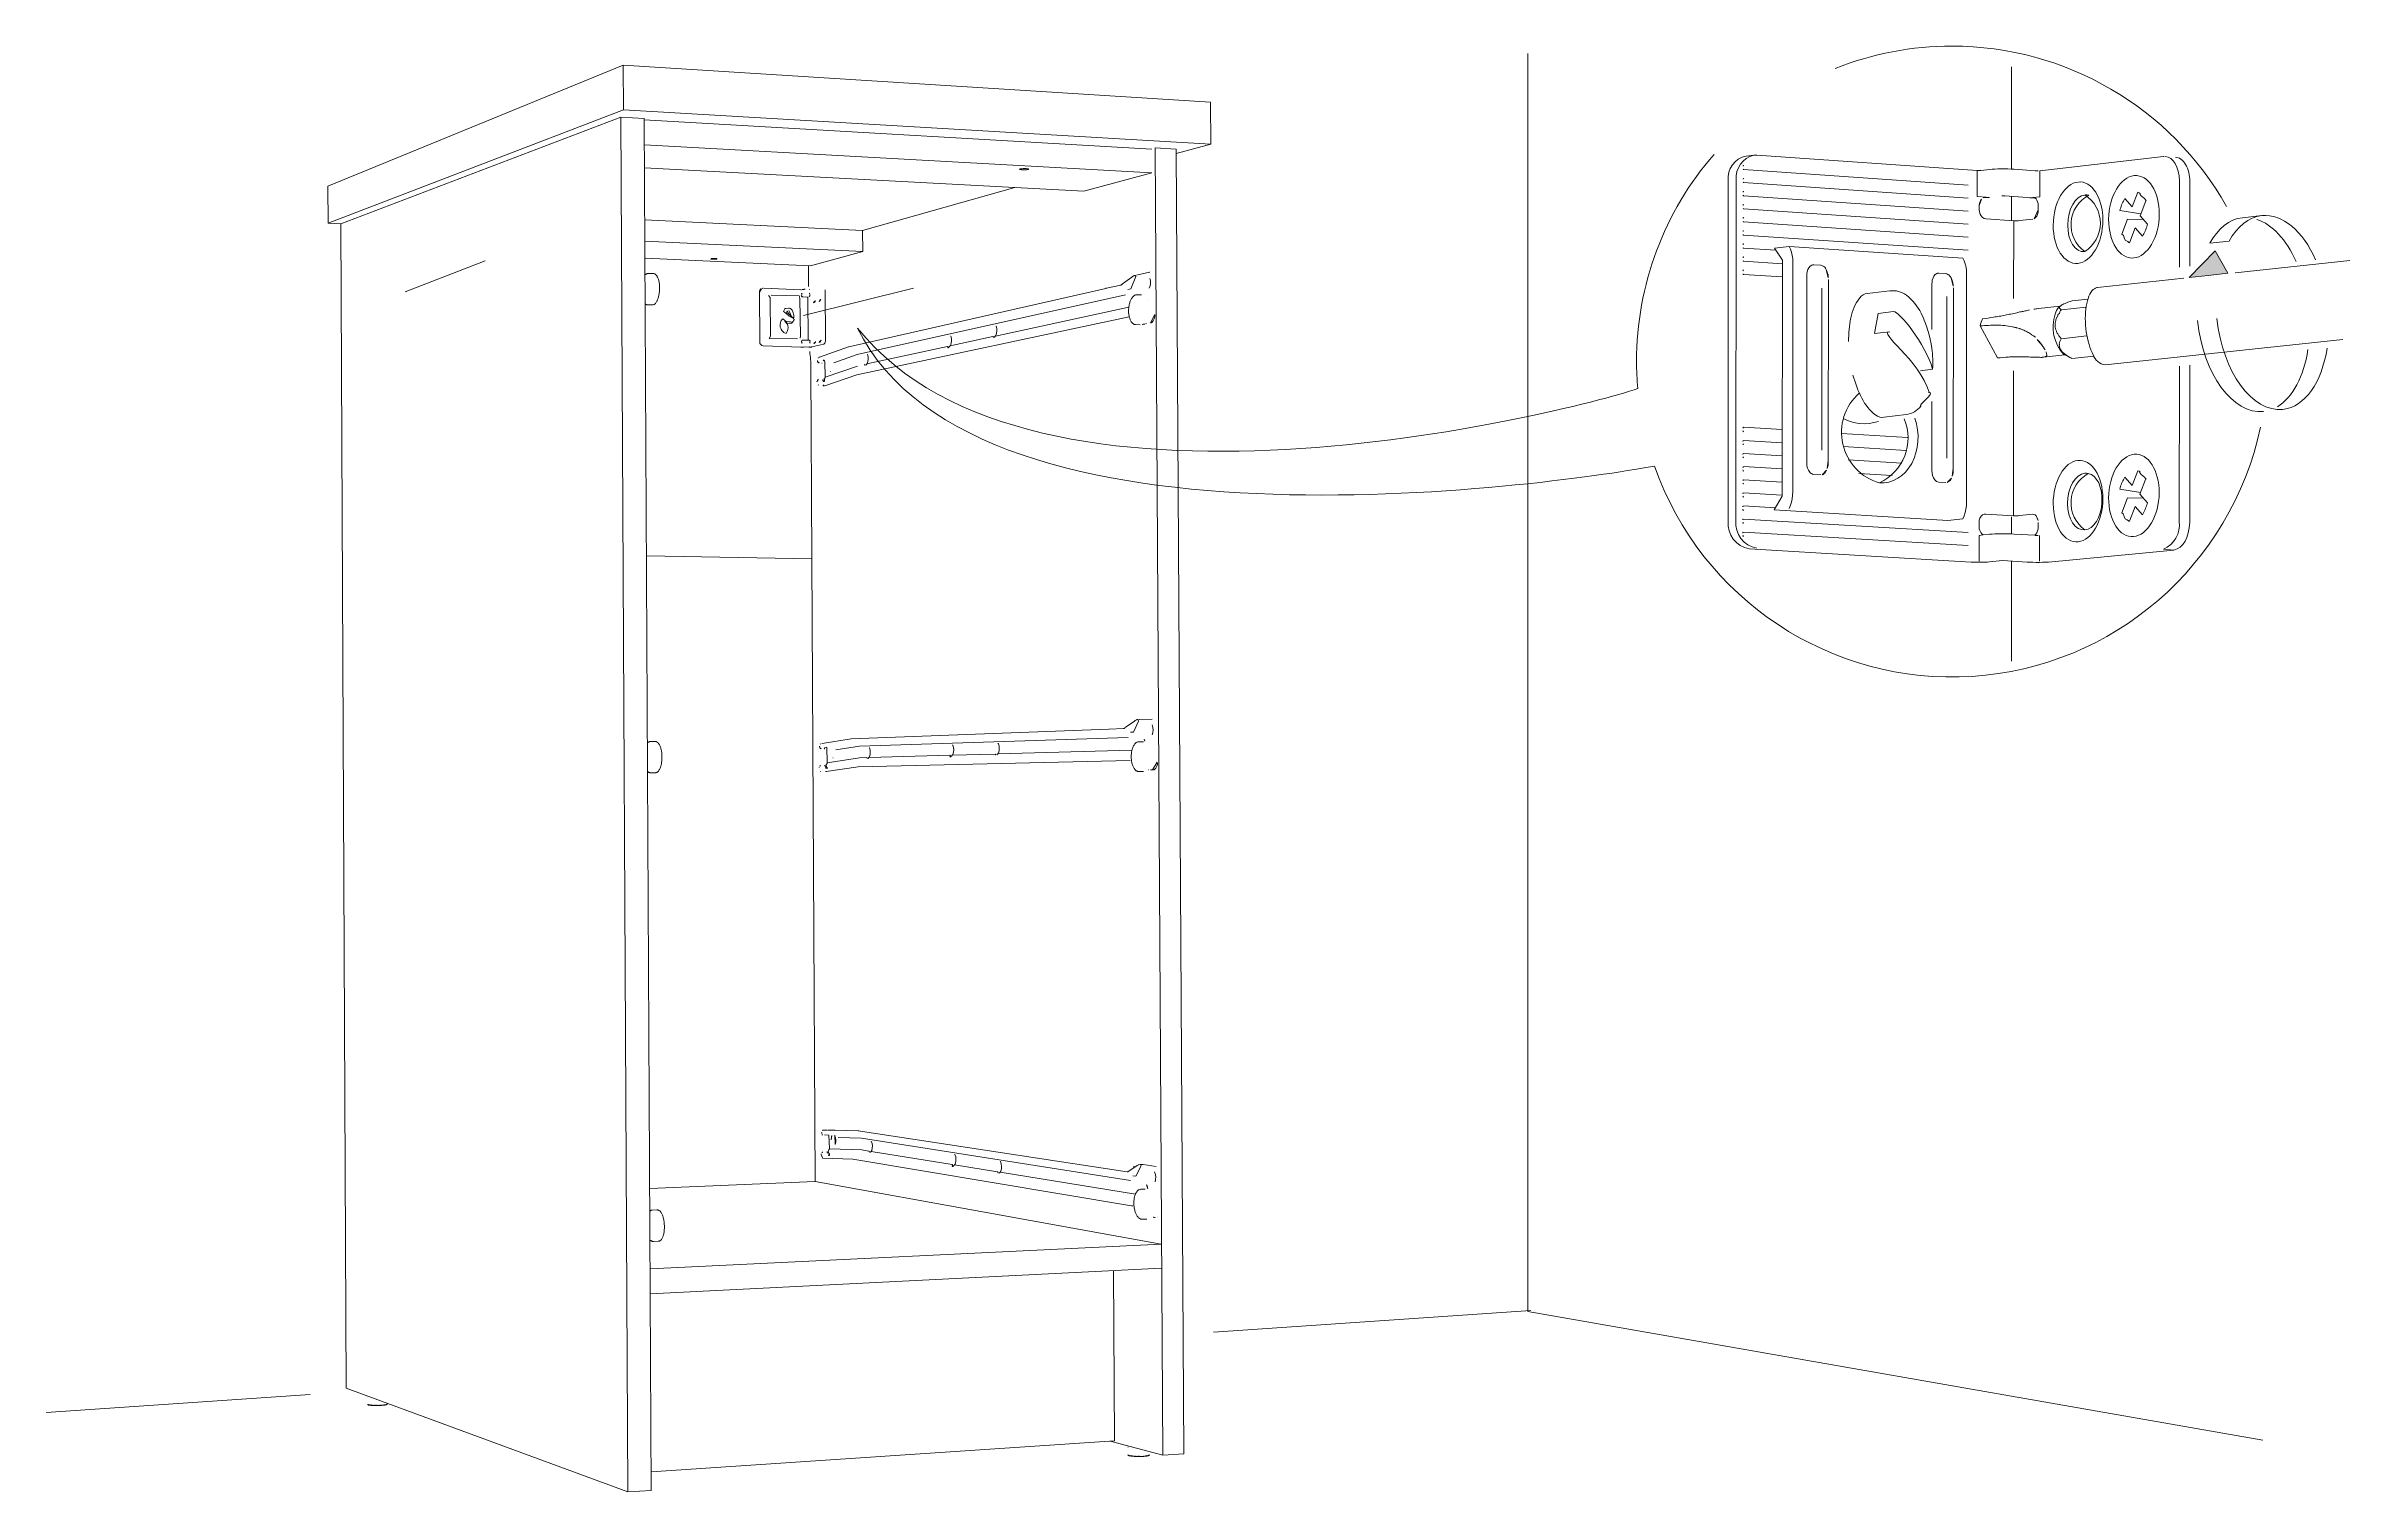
# Model space of a CAD drawing. Header units: metres. Extents: x -30.9 to 24.7, y -10.3 to 6.8.
# Drawn here: x 16.99 to 20.083, y -2.34 to -0.399 of the extents above; entities that cross this region are included whole.
import ezdxf

# ---------------------------------------------------------------- set-up
doc = ezdxf.new("R2010")
doc.units = ezdxf.units.M
doc.header["$MEASUREMENT"] = 0
doc.layers.add('PDF_Working_Num_Penna__255_Num_Penna__255', color=255, linetype='Continuous', lineweight=18)
doc.layers.add('PDF_Working_Num_Penna__7_Num_Penna__7', color=7, linetype='Continuous', lineweight=18)
doc.styles.add('GENERATED_STYLE_1', font='')
doc.styles.get('GENERATED_STYLE_1').set_extended_font_data('Arial')

msp = doc.modelspace()

# ---------------------------------------------------------------- hatches: boundary and pattern name
at = {"layer": 'PDF_Working_Num_Penna__7_Num_Penna__7', "linetype": 'Continuous', "lineweight": 18}
msp.add_hatch(color=7, dxfattribs=at).paths.add_polyline_path([(19.9026, -0.6737), (19.8674, -0.7094), (19.9194, -0.7037)])

# ---------------------------------------------------------------- linework, layer by layer
at = {"layer": 'PDF_Working_Num_Penna__255_Num_Penna__255', "color": 255, "linetype": 'Continuous', "lineweight": 18, "flags": 128}
msp.add_lwpolyline([(18.0071, -0.7603), (18.1546, -0.7237)], dxfattribs=at)
at = {"layer": 'PDF_Working_Num_Penna__7_Num_Penna__7', "color": 7, "linetype": 'Continuous', "lineweight": 18, "flags": 128}
for points in [[(19.9178, -0.614, 0.270633), (19.549, -0.3988, 0.095412), (19.3921, -0.4288)], [(19.2296, -0.5442, 0.181818), (19.1255, -0.8223, 0.021111), (19.1271, -0.8585)], [(19.8544, -0.8287), (19.8543, -1.037, -0.333204), (19.8329, -1.0744), (19.8469, -1.0754), (19.6785, -1.0916), (19.675, -1.0918), (19.6708, -1.0918), (19.6665, -1.0921), (19.6621, -1.0921), (19.6578, -1.0918), (19.6539, -1.0918), (19.6501, -1.0916), (19.617, -1.0896), (19.5993, -1.0913), (19.5966, -1.0916), (19.5934, -1.0918), (19.5896, -1.0918), (19.5859, -1.0918), (19.5819, -1.0918), (19.5781, -1.0918), (19.5747, -1.0916), (19.2765, -1.0739, -0.381331), (19.2484, -1.037), (19.2484, -0.5795, -0.38256), (19.2726, -0.5464), (19.2831, -0.5452), (19.2853, -0.5452), (19.2872, -0.5452)], [(19.2831, -0.5452, 0.364433), (19.2591, -0.5786), (19.2589, -1.036, 0.393558), (19.287, -1.0729)], [(19.8025, -0.6241), (19.7746, -0.6195, -0.069945), (19.7802, -0.6051, -0.022065), (19.7813, -0.6033), (19.7912, -0.6146), (19.7988, -0.5949, -0.093355), (19.8019, -0.5966)], [(19.7952, -0.643), (19.8049, -0.654, 0.017785), (19.8059, -0.6524, 0.070013), (19.8115, -0.6378), (19.8016, -0.6265), (19.8092, -0.6066)], [(17.9478, -0.729), (17.9481, -0.796, 0.391109), (17.9529, -0.8013), (18.0033, -0.8032), (18.0038, -0.8032), (18.0044, -0.8032), (18.005, -0.8032), (18.0055, -0.8032), (18.006, -0.8032), (18.0064, -0.8031), (18.0067, -0.803), (18.0084, -0.8027), (18.014, -0.8028), (18.0146, -0.8029), (18.0152, -0.8029), (18.0159, -0.8029), (18.0165, -0.8028), (18.0171, -0.8028), (18.0176, -0.8028), (18.0181, -0.8027), (18.0343, -0.799, 0.231388), (18.0364, -0.7933), (18.036, -0.7261)], [(19.5066, -0.8347), (19.5231, -0.8326, 0.044632), (19.522, -0.8046, 0.08067), (19.5077, -0.7575, 0.117457), (19.4878, -0.7333, 0.199848), (19.4656, -0.7275), (19.4353, -0.7308, 0.197044), (19.4251, -0.7367, 0.116051), (19.4132, -0.7635, 0.046299), (19.4102, -0.7956)], [(19.6957, -0.747, -0.021136), (19.6977, -0.7458, -0.032441), (19.7009, -0.7443, -0.015837), (19.7046, -0.7427, -0.002921), (19.7105, -0.7407), (19.7316, -0.7384)], [(20.0738, -0.7928), (19.7549, -0.8266, -0.29684), (19.7387, -0.8132), (19.7372, -0.8101), (19.7357, -0.8066), (19.7343, -0.803), (19.7331, -0.7992), (19.732, -0.7951), (19.731, -0.791), (19.7301, -0.7867), (19.7294, -0.7823), (19.7289, -0.7778), (19.7284, -0.7733), (19.7282, -0.7689), (19.7281, -0.7644), (19.7282, -0.7601), (19.7284, -0.7559), (19.7288, -0.7518), (19.7294, -0.7479), (19.7301, -0.7442), (19.7309, -0.7407), (19.7319, -0.7375), (19.733, -0.7345), (19.7342, -0.7318), (19.7356, -0.7295), (19.737, -0.7274), (19.7386, -0.7258), (19.7402, -0.7245), (19.7419, -0.7236), (19.7437, -0.723), (19.7444, -0.7229)], [(18.265, -0.7746), (18.2653, -0.7747), (18.2655, -0.7748, -0.200747), (18.265, -0.7875), (18.2648, -0.7879), (18.2646, -0.7882), (18.4437, -0.7493)], [(19.5871, -0.7745, -0.072693), (19.5899, -0.7648, 0.008637), (19.605, -0.7628, 0.007381), (19.6126, -0.7615, 0.005853), (19.6204, -0.7601, 0.003304), (19.6282, -0.7585, 0.00538), (19.6361, -0.7568)], [(19.7098, -0.8181), (19.699, -0.8126, -0.267764), (19.6875, -0.7586, -0.147919), (19.6927, -0.7494), (19.695, -0.7475)], [(19.6899, -0.7629, 0.040235), (19.6883, -0.7674, 0.037136), (19.6876, -0.771, 0.039484), (19.6876, -0.7746, 0.045124), (19.6881, -0.7781, 0.039701), (19.6892, -0.7814, 0.036612), (19.691, -0.7851, 0.032278), (19.6933, -0.7885, 0.01207), (19.6958, -0.7916), (19.7303, -0.7879)], [(18.0924, -0.8128), (18.0928, -0.813, -0.187819), (18.0923, -0.8251), (18.0921, -0.8253), (18.092, -0.8256), (18.2004, -0.8021), (18.2006, -0.8023), (18.2008, -0.8025), (18.2009, -0.8026), (18.2009, -0.8028), (18.201, -0.803), (18.2009, -0.8032), (18.2007, -0.8034), (18.2005, -0.8035), (18.2005, -0.8038), (18.2006, -0.8039), (18.2009, -0.8039), (18.2012, -0.8038), (18.2014, -0.8037), (18.2017, -0.8035), (18.2018, -0.8034), (18.202, -0.8032), (18.2021, -0.8031), (18.2022, -0.8029), (18.2024, -0.8028), (18.2026, -0.8026), (18.2028, -0.8023), (18.203, -0.8021), (18.2033, -0.8019), (18.2035, -0.8017), (18.2037, -0.8014)], [(18.2041, -0.7881), (18.2043, -0.7881), (18.2046, -0.7883, -0.195201), (18.2041, -0.8008), (18.2039, -0.8011), (18.2037, -0.8014), (18.2612, -0.7889), (18.2614, -0.7891), (18.2616, -0.7893), (18.2616, -0.7894), (18.2618, -0.7896), (18.2618, -0.7898), (18.2617, -0.79)], [(19.6457, -0.8159, -0.001354), (19.639, -0.8159, 0.006295), (19.632, -0.816, 0.011607), (19.6249, -0.8163, 0.007055), (19.6102, -0.8175), (19.5871, -0.7745, -0.007387), (19.5982, -0.7737, -0.017043), (19.6092, -0.7735, -0.021776), (19.6198, -0.7741, -0.027819), (19.6302, -0.7757, -0.009117), (19.6354, -0.7768)], [(19.6558, -0.786, 0.027249), (19.6504, -0.7827, 0.022994), (19.6456, -0.7803, 0.017636), (19.6406, -0.7784)], [(19.4242, -0.8649, 0.589298), (19.4516, -0.9853, 0.405703), (19.4847, -0.8991)], [(19.5074, -0.882, -0.200348), (19.4874, -0.8933), (19.458, -0.8972, -0.200895), (19.4466, -0.8942, -0.117271), (19.4279, -0.8715, -0.049007), (19.4161, -0.8404)], [(19.7275, -0.9722), (19.7297, -0.9722), (19.7321, -0.9725, 0.552038), (19.7275, -1.0482)], [(19.8024, -0.9982), (19.7745, -0.9935, -0.069945), (19.7801, -0.9792, -0.022065), (19.7812, -0.9774), (19.7911, -0.9887), (19.7987, -0.9689, -0.093355), (19.8017, -0.9706)], [(19.7951, -1.017), (19.8048, -1.028, 0.017785), (19.8058, -1.0264, 0.070013), (19.8114, -1.0118), (19.8015, -1.0005), (19.8091, -0.9807)], [(18.039, -1.3687), (18.0389, -1.3683), (18.0387, -1.3678), (18.0384, -1.3674, -0.407762), (18.0383, -1.3622), (18.0386, -1.3619), (18.0387, -1.3615), (18.0388, -1.361), (18.0821, -1.3542), (18.0919, -1.354), (18.092, -1.3542), (18.0922, -1.3544), (18.0923, -1.3548), (18.0924, -1.3549), (18.0922, -1.3552)], [(18.0951, -1.3407), (18.0954, -1.3409, -0.186439), (18.0954, -1.3529), (18.0952, -1.3534), (18.0949, -1.3539), (18.2035, -1.3509), (18.2037, -1.3511), (18.2038, -1.3513), (18.2039, -1.3515), (18.204, -1.3517), (18.2041, -1.3519), (18.2039, -1.3522), (18.2037, -1.3524), (18.2036, -1.3526), (18.2035, -1.3528), (18.2037, -1.353), (18.2039, -1.3531), (18.2043, -1.353), (18.2045, -1.3529), (18.2047, -1.3527), (18.2049, -1.3526), (18.205, -1.3525), (18.2052, -1.3523), (18.2054, -1.3521), (18.2056, -1.3519), (18.2059, -1.3517), (18.2061, -1.3514), (18.2063, -1.3512), (18.2065, -1.351), (18.2067, -1.3508)], [(18.2069, -1.3371), (18.2071, -1.3372), (18.2074, -1.3373, -0.192738), (18.2074, -1.3497), (18.2071, -1.3503), (18.2067, -1.3508), (18.2644, -1.3492), (18.2646, -1.3495), (18.2647, -1.3497), (18.2648, -1.3498), (18.2649, -1.35), (18.265, -1.3503), (18.2648, -1.3505)], [(18.2679, -1.3351), (18.2682, -1.3352), (18.2685, -1.3354, -0.196576), (18.2685, -1.348), (18.2681, -1.3486), (18.2677, -1.3491), (18.4479, -1.3441)], [(18.0418, -1.887), (18.0417, -1.8865), (18.0415, -1.886), (18.0412, -1.8857, -0.401275), (18.0411, -1.8805), (18.0414, -1.8801), (18.0415, -1.8796), (18.0416, -1.8792), (18.085, -1.8806), (18.0947, -1.8822), (18.0949, -1.8824), (18.095, -1.8827), (18.0951, -1.8829), (18.0952, -1.8831), (18.0953, -1.8834), (18.0951, -1.8836)], [(18.0977, -1.8692), (18.0979, -1.8692, -0.186793), (18.0986, -1.8814), (18.0983, -1.8819), (18.098, -1.8823), (18.0978, -1.8827), (18.2066, -1.9003), (18.2068, -1.9006), (18.2069, -1.9008), (18.207, -1.901), (18.2071, -1.9012), (18.2071, -1.9015), (18.207, -1.9017), (18.2068, -1.902), (18.2066, -1.9021), (18.2066, -1.9024), (18.2066, -1.9026), (18.2069, -1.9028), (18.2072, -1.9028), (18.2073, -1.9028), (18.2076, -1.9028), (18.2078, -1.9026), (18.208, -1.9025), (18.2081, -1.9024), (18.2083, -1.9022), (18.2084, -1.9021), (18.2085, -1.9019), (18.2087, -1.9017), (18.209, -1.9015), (18.2092, -1.9014), (18.2094, -1.9012), (18.2096, -1.901), (18.2098, -1.9008)], [(18.2097, -1.8867), (18.21, -1.8868), (18.2102, -1.8869, -0.190111), (18.2107, -1.8994), (18.2104, -1.8999), (18.2101, -1.9004), (18.2098, -1.9008), (18.2675, -1.9101), (18.2677, -1.9104), (18.2679, -1.9107), (18.268, -1.9109), (18.2681, -1.9111), (18.2681, -1.9114), (18.2681, -1.9116), (18.2679, -1.9117)], [(18.2708, -1.8963), (18.2711, -1.8963), (18.2713, -1.8965, -0.202288), (18.2719, -1.9092), (18.2716, -1.9098), (18.2713, -1.9103), (18.2709, -1.9107), (18.4525, -1.94)]]:
    msp.add_lwpolyline(points, format="xyb", dxfattribs=at)
for points in [[(18.5536, -0.4739), (17.7647, -0.4246), (17.3682, -0.5867), (17.3684, -0.6367)], [(17.7647, -0.4246), (17.765, -0.4842), (18.5539, -0.5303)], [(19.9666, -2.2704), (18.9793, -2.0977), (18.9793, -0.4089)], [(19.6291, -0.4268), (19.629, -0.5639)], [(17.3684, -0.6367), (17.765, -0.4842)], [(17.793, -0.496), (17.7616, -0.4942), (17.3854, -0.6375)], [(17.7711, -2.3399), (17.7616, -0.4942)], [(18.5536, -0.4739), (18.5539, -0.5303)], [(17.8025, -2.3378), (17.793, -0.496)], [(17.793, -0.4976), (18.4744, -0.537)], [(18.4746, -0.569), (17.7932, -0.5312)], [(18.4894, -2.2907), (18.4791, -0.5356)], [(18.5075, -0.5373), (18.4791, -0.5356)], [(18.5075, -0.5373), (18.5178, -2.2888), (18.4894, -2.2907)], [(18.5539, -0.5303), (18.5075, -0.5432)], [(19.2872, -0.5452), (19.5829, -0.5659)], [(19.6668, -0.5661), (19.8329, -0.5469)], [(17.7933, -0.5623), (18.3835, -0.5937)], [(18.3835, -0.5937), (18.4746, -0.569)], [(19.5707, -0.5853), (19.2693, -0.5644)], [(19.5707, -0.603), (19.2693, -0.582)], [(19.5998, -0.5644), (19.5876, -0.5659), (19.5866, -0.5659), (19.5854, -0.5659), (19.5841, -0.5659), (19.5829, -0.5659)], [(19.5996, -0.602), (19.5971, -0.6022), (19.5941, -0.6022), (19.5908, -0.6024), (19.5928, -0.6017), (19.5948, -0.6015), (19.5829, -0.6007), (19.5829, -0.5659)], [(19.5998, -0.5644), (19.6028, -0.5641), (19.6065, -0.5639), (19.6108, -0.5636), (19.6153, -0.5636), (19.6198, -0.5636), (19.6242, -0.5636), (19.6287, -0.5639), (19.6325, -0.5641), (19.6608, -0.5661)], [(19.6578, -0.602), (19.6668, -0.601), (19.6668, -0.5661)], [(19.8546, -0.5795), (19.8545, -0.6957)], [(19.8685, -0.5806), (19.8684, -0.6942)], [(18.2906, -0.5888), (18.0863, -0.6463)], [(19.5707, -0.6204), (19.2693, -0.5997)], [(19.5707, -0.6378), (19.2693, -0.6171)], [(19.5856, -0.6127), (19.5856, -0.6184), (19.5859, -0.6214), (19.5868, -0.6244), (19.5883, -0.6269), (19.5901, -0.6289), (19.5923, -0.6301), (19.5948, -0.6306), (19.6319, -0.6333)], [(19.6501, -0.6022), (19.62, -0.6)], [(19.629, -0.6007), (19.629, -0.6331)], [(19.6501, -0.6022), (19.6534, -0.6024), (19.6568, -0.6024), (19.6603, -0.6024), (19.6619, -0.6037), (19.663, -0.6055), (19.6641, -0.6077), (19.6646, -0.6102), (19.6648, -0.6129), (19.6648, -0.6186)], [(17.3854, -0.6375), (17.3684, -0.6367)], [(17.3854, -0.6375), (17.3929, -2.2006), (17.7711, -2.3399), (17.8025, -2.3378)], [(18.0161, -0.6936), (18.0865, -0.6744), (18.0863, -0.6463), (17.7937, -0.6322)], [(19.5707, -0.6553), (19.2693, -0.6348)], [(19.6319, -0.6333), (19.6318, -0.7376)], [(19.6319, -0.6333), (19.6339, -0.6333), (19.6362, -0.6333), (19.6381, -0.6333), (19.6399, -0.6331), (19.6578, -0.6311)], [(19.7771, -0.6514), (19.7849, -0.6311)], [(19.8061, -0.6316), (19.7849, -0.6312)], [(19.7876, -0.6628), (19.7952, -0.643)], [(19.9651, -0.6264), (19.9391, -0.6292)], [(18.0865, -0.6744), (17.7938, -0.6608)], [(19.5707, -0.6727), (19.2693, -0.6525)], [(19.3126, -0.6729), (19.2693, -0.6699)], [(19.3214, -0.6864), (19.3107, -0.6699), (19.3306, -0.6677)], [(19.3306, -0.6677), (19.3324, -0.6715), (19.3336, -0.6754), (19.3346, -0.6799), (19.3353, -0.6846), (19.3353, -0.6894)], [(19.5687, -0.7051), (19.5685, -0.7003), (19.5679, -0.6956), (19.5669, -0.6911), (19.5654, -0.6871), (19.5637, -0.6834), (19.3306, -0.6677)], [(19.8952, -0.6636), (19.9212, -0.6608)], [(17.4719, -0.7285), (17.5796, -0.687)], [(17.7948, -0.6836), (18.0161, -0.6936)], [(17.7988, -0.704), (17.8053, -0.7043), (17.806, -0.7043), (17.8066, -0.7045), (17.8072, -0.7047), (17.8077, -0.705), (17.8083, -0.7054), (17.8088, -0.7059), (17.8093, -0.7064), (17.8097, -0.707), (17.8102, -0.7076), (17.8106, -0.7084), (17.811, -0.7092), (17.8114, -0.71), (17.8117, -0.7109), (17.8121, -0.712), (17.8124, -0.7131), (17.8126, -0.7143), (17.8129, -0.7156), (17.8131, -0.7168), (17.8133, -0.7181), (17.8134, -0.7194), (17.8135, -0.7207), (17.8135, -0.7221), (17.8136, -0.7234), (17.8135, -0.7248), (17.8135, -0.7261), (17.8134, -0.7274), (17.8133, -0.7287), (17.8132, -0.73), (17.813, -0.7312), (17.8128, -0.7325), (17.8126, -0.7337), (17.8123, -0.7349), (17.812, -0.736), (17.8117, -0.7371), (17.8114, -0.7382), (17.811, -0.7392), (17.8106, -0.7402), (17.8102, -0.7411), (17.8097, -0.7419), (17.8092, -0.7427), (17.8087, -0.7435), (17.8082, -0.7442), (17.8075, -0.7448), (17.807, -0.7452), (17.8064, -0.7456), (17.8058, -0.7459), (17.8051, -0.7461), (17.8044, -0.7463), (17.8037, -0.7463), (17.7972, -0.7461)], [(18.0137, -0.6935), (18.0138, -0.7214)], [(18.4339, -0.7194), (18.4344, -0.7189), (18.4349, -0.7184), (18.4354, -0.7179), (18.4479, -0.7089), (18.4487, -0.7082), (18.4496, -0.7077)], [(18.4509, -0.7068), (18.4514, -0.7067), (18.4519, -0.7067), (18.4522, -0.7066), (18.4531, -0.7082), (18.4463, -0.7245), (18.4424, -0.7254)], [(18.472, -0.7021), (18.4717, -0.7021), (18.4714, -0.7022), (18.454, -0.7062), (18.4539, -0.7065)], [(19.3214, -0.6911), (19.2693, -0.6876)], [(19.3212, -0.7088), (19.2693, -0.7053)], [(19.3104, -1.0216), (19.3212, -1.0029), (19.3214, -0.6864)], [(19.3353, -0.6894), (19.3353, -0.9967)], [(19.3801, -0.6988), (19.3791, -0.6971), (19.3782, -0.6958), (19.3769, -0.6949), (19.3759, -0.6941), (19.3744, -0.6933), (19.3729, -0.6931), (19.3635, -0.6924), (19.3619, -0.6926), (19.3608, -0.6929), (19.3585, -0.6944), (19.3568, -0.6964), (19.3555, -0.6988), (19.3547, -0.7018), (19.3543, -0.7041), (19.3543, -0.7071), (19.354, -0.9581)], [(19.5478, -0.7098), (19.5468, -0.7083), (19.5458, -0.7071), (19.5447, -0.706), (19.5437, -0.7053), (19.5423, -0.7045), (19.5407, -0.7043), (19.5313, -0.7036), (19.5298, -0.7038), (19.5286, -0.7041), (19.5263, -0.7056), (19.5249, -0.7076), (19.5236, -0.71), (19.5226, -0.713), (19.5224, -0.7153), (19.5221, -0.7182), (19.5221, -0.7794)], [(19.5687, -0.7051), (19.5685, -1.0109)], [(19.7444, -0.7229), (19.8605, -0.7105)], [(19.9295, -0.7031), (20.0834, -0.6865)], [(18.0034, -0.7259), (17.9535, -0.7238)], [(17.961, -0.7912), (17.9627, -0.7882), (17.9619, -0.7364)], [(18.0019, -0.7379), (18.0018, -0.7371), (18.0017, -0.7363), (18.0015, -0.7356), (18.0013, -0.7349), (18.001, -0.7343), (17.9634, -0.7334)], [(18.0019, -0.7379), (18.0027, -0.7879)], [(18.0071, -0.7603), (18.1546, -0.7237)], [(18.015, -0.7934), (18.0132, -0.7938), (18.0129, -0.7356)], [(18.0477, -0.824), (18.079, -0.813), (18.4392, -0.7328)], [(18.0676, -0.8026), (18.413, -0.7241)], [(18.4339, -0.7194), (18.4335, -0.7195), (18.4331, -0.7196), (18.4138, -0.724), (18.4133, -0.724), (18.413, -0.7241)], [(18.4588, -0.773), (18.4529, -0.7727), (18.4522, -0.7727), (18.4517, -0.7725), (18.451, -0.7724), (18.4505, -0.7721), (18.4499, -0.7719), (18.4493, -0.7714), (18.4487, -0.7708), (18.448, -0.7703), (18.4475, -0.7696), (18.447, -0.7689), (18.4465, -0.7681), (18.4461, -0.7673), (18.4456, -0.7664), (18.4453, -0.7655), (18.4449, -0.7644), (18.4446, -0.7633), (18.4443, -0.7622), (18.4441, -0.761), (18.4439, -0.7597), (18.4437, -0.7585), (18.4435, -0.7573), (18.4435, -0.756), (18.4435, -0.7547), (18.4435, -0.7534), (18.4435, -0.7522), (18.4436, -0.7509), (18.4437, -0.7496), (18.4439, -0.7484), (18.4441, -0.7471), (18.4443, -0.7459), (18.4446, -0.7448), (18.4449, -0.7436), (18.4452, -0.7425), (18.4456, -0.7414), (18.446, -0.7404), (18.4465, -0.7394), (18.4469, -0.7385), (18.4474, -0.7376), (18.448, -0.7368), (18.4485, -0.736), (18.4491, -0.7353), (18.4498, -0.7346), (18.4505, -0.7341), (18.4512, -0.7336), (18.4519, -0.7332), (18.4526, -0.7329), (18.4533, -0.7327), (18.4541, -0.7326), (18.4549, -0.7326), (18.4608, -0.7328)], [(19.3744, -0.7238), (19.3744, -0.9414)], [(19.3832, -0.7123), (19.3828, -0.9556)], [(19.5423, -0.7349), (19.5423, -0.9519)], [(19.551, -0.7235), (19.5507, -0.9658)], [(18.4444, -0.7624), (18.0786, -0.8403), (18.0356, -0.8549)], [(19.4656, -0.7823), (19.445, -0.7848), (19.4498, -0.7576), (19.4705, -0.755)], [(19.6651, -0.7512), (19.6942, -0.7481)], [(19.696, -0.7527), (19.7292, -0.7492)], [(17.9986, -0.7919), (17.961, -0.7912)], [(18.0284, -0.8165), (18.0673, -0.8027), (18.0676, -0.8026)], [(18.0168, -0.8311), (18.0168, -0.8282), (18.0167, -0.8253), (18.0166, -0.8224), (18.0164, -0.8197), (18.0161, -0.8168), (18.0159, -0.8141), (18.0155, -0.8114), (18.0152, -0.8087)], [(18.0182, -1.0871), (18.0168, -0.8311)], [(18.0354, -0.8224), (18.036, -0.8433)], [(18.0355, -0.8446), (18.0358, -0.8442), (18.0359, -0.8438), (18.036, -0.8433), (18.0792, -0.8284)], [(19.6318, -0.8347), (19.6317, -1.0293)], [(19.7008, -0.8135), (19.6718, -0.8166)], [(19.7101, -0.8182), (19.7398, -0.8151)], [(19.8684, -0.8272), (19.8683, -1.038)], [(19.5221, -0.876), (19.5221, -0.9683)], [(19.2684, -0.9117), (19.2685, -0.9113), (19.2688, -0.9108), (19.2693, -0.9105), (19.3212, -0.9137)], [(19.4893, -0.9242), (19.4009, -0.9187)], [(19.4031, -0.8988), (19.41, -0.9021), (19.417, -0.9041), (19.4242, -0.9055), (19.4312, -0.9058)], [(19.4312, -0.9058), (19.4377, -0.9055), (19.444, -0.9043), (19.4502, -0.9026)], [(19.3212, -0.9314), (19.2693, -0.9282)], [(19.3212, -0.9489), (19.2693, -0.9459)], [(19.354, -0.9581), (19.3543, -0.9621), (19.355, -0.9653), (19.3562, -0.9683), (19.358, -0.9708), (19.359, -0.972), (19.3602, -0.9728), (19.3617, -0.9735), (19.3632, -0.9738), (19.3729, -0.9745)], [(19.4875, -0.9417), (19.4031, -0.9364)], [(19.4815, -0.9588), (19.4098, -0.9543)], [(19.2684, -0.9822), (19.2685, -0.9815), (19.2688, -0.981), (19.2693, -0.981), (19.3212, -0.9842)], [(19.3212, -0.9665), (19.2693, -0.9633)], [(19.4688, -0.9755), (19.424, -0.9728)], [(19.5221, -0.9683), (19.5224, -0.9722), (19.5231, -0.9755), (19.5243, -0.9785), (19.5259, -0.981), (19.5271, -0.9822), (19.5283, -0.9832), (19.5298, -0.9837), (19.5313, -0.9842), (19.5407, -0.9847)], [(19.3212, -1.0017), (19.2693, -0.9987)], [(19.3122, -1.0188), (19.2693, -1.0161)], [(19.3353, -0.9967), (19.3351, -1.0017), (19.3346, -1.0064), (19.3336, -1.0111), (19.3321, -1.0153), (19.3306, -1.0196)], [(19.5685, -1.0109), (19.5685, -1.0158), (19.5677, -1.0206), (19.5667, -1.0251), (19.5654, -1.0296), (19.5637, -1.0335)], [(19.7769, -1.0254), (19.7847, -1.0052)], [(19.806, -1.0056), (19.7847, -1.0052)], [(19.7875, -1.0368), (19.7951, -1.017)], [(19.5707, -1.0517), (19.2693, -1.0338)], [(19.5707, -1.0694), (19.2693, -1.0515)], [(19.5437, -1.0355), (19.3104, -1.0216)], [(19.5637, -1.0335), (19.5437, -1.0355)], [(19.5854, -1.044), (19.5854, -1.038), (19.5856, -1.0353), (19.5866, -1.0326), (19.5881, -1.03), (19.5899, -1.0283), (19.5921, -1.0273), (19.5945, -1.0271)], [(19.5996, -1.0542), (19.5911, -1.0549), (19.5891, -1.0535), (19.5876, -1.0517), (19.5864, -1.0492), (19.5856, -1.0467), (19.5854, -1.044)], [(19.5945, -1.0271), (19.6317, -1.0293), (19.6337, -1.0293), (19.6359, -1.0293), (19.6381, -1.0293), (19.6399, -1.0291)], [(19.629, -1.0306), (19.629, -1.0537)], [(19.6619, -1.0293), (19.6606, -1.028), (19.659, -1.0275), (19.6576, -1.0273), (19.6399, -1.0291)], [(19.6601, -1.0555), (19.6616, -1.0542), (19.663, -1.0522), (19.6638, -1.0497), (19.6646, -1.0469), (19.6648, -1.0442), (19.6648, -1.0383)], [(19.5911, -1.0549), (19.5854, -1.0557), (19.5854, -1.0905)], [(19.5996, -1.0542), (19.6028, -1.054), (19.6065, -1.0537), (19.6105, -1.0537), (19.615, -1.0535), (19.6198, -1.0535), (19.6242, -1.0535), (19.6285, -1.0537), (19.6325, -1.054), (19.6601, -1.0555)], [(19.6665, -1.0557), (19.6665, -1.0905)], [(17.796, -1.0833), (18.0182, -1.0871)], [(18.0227, -1.9233), (18.0182, -1.0871)], [(19.629, -1.0903), (19.6289, -1.2246)], [(18.0707, -1.3287), (18.0318, -1.3351)], [(18.0505, -1.3438), (18.0819, -1.3388), (18.4427, -1.3269)], [(18.0711, -1.3287), (18.4171, -1.3158)], [(18.4374, -1.3151), (18.437, -1.3151), (18.4366, -1.3151), (18.4172, -1.3158)], [(18.4531, -1.3039), (18.4522, -1.3044), (18.4514, -1.305), (18.4389, -1.3137)], [(18.4544, -1.3031), (18.4549, -1.3031), (18.4553, -1.3031), (18.4557, -1.303), (18.4566, -1.3049), (18.4498, -1.3199), (18.4459, -1.32)], [(18.4574, -1.303), (18.4749, -1.3023)], [(17.8012, -1.3325), (17.8077, -1.3325), (17.8084, -1.3325), (17.809, -1.3326), (17.8096, -1.3329), (17.8102, -1.3331), (17.8108, -1.3335), (17.8113, -1.334), (17.8118, -1.3344), (17.8123, -1.335), (17.8128, -1.3356), (17.8132, -1.3363), (17.8137, -1.3371), (17.8141, -1.338), (17.8144, -1.3388), (17.8148, -1.3399), (17.8152, -1.341), (17.8155, -1.3422), (17.8158, -1.3434), (17.8161, -1.3447), (17.8163, -1.3459), (17.8165, -1.3472), (17.8166, -1.3485), (17.8167, -1.3499), (17.8168, -1.3512), (17.8168, -1.3526), (17.8168, -1.3539), (17.8168, -1.3552), (17.8167, -1.3565), (17.8167, -1.3578), (17.8166, -1.359), (17.8164, -1.3603), (17.8162, -1.3615), (17.816, -1.3627), (17.8157, -1.3638), (17.8155, -1.3649), (17.8151, -1.366), (17.8148, -1.367), (17.8144, -1.368), (17.8141, -1.3689), (17.8137, -1.3698), (17.8132, -1.3706), (17.8127, -1.3714), (17.8121, -1.3721), (17.8116, -1.3727), (17.8111, -1.3732), (17.8105, -1.3736), (17.8099, -1.3739), (17.8092, -1.3742), (17.8085, -1.3743), (17.8078, -1.3744), (17.8013, -1.3744)], [(18.0355, -1.3405), (18.0382, -1.3401), (18.0388, -1.361)], [(18.0804, -1.3663), (18.4456, -1.3578)], [(18.4633, -1.3728), (18.4574, -1.3728), (18.4567, -1.3728), (18.4561, -1.3727), (18.4555, -1.3725), (18.4549, -1.3723), (18.4544, -1.372), (18.4537, -1.3716), (18.453, -1.3712), (18.4524, -1.3706), (18.4518, -1.3699), (18.4513, -1.3692), (18.4507, -1.3685), (18.4503, -1.3677), (18.4498, -1.3668), (18.4494, -1.3659), (18.449, -1.3649), (18.4486, -1.3638), (18.4482, -1.3627), (18.4479, -1.3615), (18.4476, -1.3603), (18.4474, -1.3591), (18.4473, -1.3578), (18.4471, -1.3566), (18.447, -1.3553), (18.447, -1.354), (18.447, -1.3527), (18.447, -1.3515), (18.447, -1.3502), (18.4471, -1.349), (18.4473, -1.3477), (18.4474, -1.3465), (18.4476, -1.3454), (18.4479, -1.3442), (18.4482, -1.3431), (18.4485, -1.342), (18.4489, -1.341), (18.4493, -1.34), (18.4497, -1.339), (18.4502, -1.3381), (18.4507, -1.3373), (18.4512, -1.3365), (18.4518, -1.3357), (18.4524, -1.335), (18.4531, -1.3344), (18.4537, -1.3339), (18.4544, -1.3335), (18.4551, -1.3332), (18.4558, -1.333), (18.4566, -1.3328), (18.4573, -1.3328), (18.4633, -1.3328)], [(18.0371, -1.3729), (18.0804, -1.3663)], [(18.0804, -1.8551), (18.049, -1.8543), (18.0487, -1.8542), (18.039, -1.854)], [(18.4422, -1.9103), (18.4415, -1.9102), (18.0804, -1.8551)], [(18.4472, -1.9557), (18.0731, -1.8933), (18.0325, -1.8917), (18.0323, -1.8915), (18.0322, -1.8913), (18.0308, -1.887)], [(18.0349, -1.8607), (18.0411, -1.8609), (18.0416, -1.8792)], [(18.0533, -1.8642), (18.0847, -1.8651), (18.4461, -1.9216)], [(18.4566, -1.9008), (18.4557, -1.9013), (18.4548, -1.9018), (18.4424, -1.9102)], [(18.4607, -1.9004), (18.4592, -1.9002), (18.4601, -1.9022), (18.4533, -1.9159), (18.4493, -1.9153)], [(18.4806, -1.903), (18.463, -1.9004)], [(17.8004, -1.9324), (18.0227, -1.9233)], [(18.4872, -2.0074), (18.0227, -1.9233)], [(18.4678, -1.9735), (18.4619, -1.9738), (18.4613, -1.9738), (18.4607, -1.9737), (18.46, -1.9736), (18.4595, -1.9734), (18.4589, -1.9732), (18.4581, -1.9727), (18.4575, -1.9723), (18.4568, -1.9717), (18.4562, -1.9711), (18.4556, -1.9704), (18.4551, -1.9697), (18.4545, -1.9689), (18.4541, -1.9681), (18.4536, -1.9672), (18.4531, -1.9662), (18.4527, -1.9651), (18.4523, -1.964), (18.4519, -1.9628), (18.4516, -1.9616), (18.4513, -1.9604), (18.451, -1.9591), (18.4508, -1.9579), (18.4507, -1.9566), (18.4505, -1.9553), (18.4505, -1.9541), (18.4504, -1.9528), (18.4504, -1.9515), (18.4505, -1.9503), (18.4505, -1.949), (18.4507, -1.9478), (18.4508, -1.9466), (18.451, -1.9455), (18.4512, -1.9443), (18.4515, -1.9432), (18.4518, -1.9422), (18.4521, -1.9412), (18.4525, -1.9402), (18.4529, -1.9392), (18.4534, -1.9384), (18.4539, -1.9375), (18.4544, -1.9368), (18.455, -1.9361), (18.4556, -1.9354), (18.4563, -1.9349), (18.4569, -1.9345), (18.4576, -1.9341), (18.4583, -1.9339), (18.4591, -1.9337), (18.4598, -1.9336), (18.4658, -1.9333)], [(17.8036, -1.9616), (17.8101, -1.9613), (17.8108, -1.9613), (17.8115, -1.9614), (17.8121, -1.9616), (17.8126, -1.9619), (17.8132, -1.9622), (17.8138, -1.9626), (17.8143, -1.9631), (17.8148, -1.9636), (17.8153, -1.9642), (17.8158, -1.9649), (17.8162, -1.9657), (17.8167, -1.9665), (17.8171, -1.9674), (17.8175, -1.9684), (17.8179, -1.9695), (17.8183, -1.9707), (17.8186, -1.9719), (17.8189, -1.9732), (17.8192, -1.9744), (17.8194, -1.9757), (17.8196, -1.9771), (17.8198, -1.9784), (17.8199, -1.9797), (17.82, -1.981), (17.8201, -1.9823), (17.8201, -1.9837), (17.8201, -1.985), (17.8201, -1.9863), (17.82, -1.9876), (17.8199, -1.9888), (17.8197, -1.9901), (17.8196, -1.9913), (17.8194, -1.9924), (17.8192, -1.9935), (17.8189, -1.9946), (17.8186, -1.9957), (17.8183, -1.9967), (17.818, -1.9976), (17.8175, -1.9985), (17.8171, -1.9994), (17.8167, -2.0001), (17.8162, -2.0009), (17.8156, -2.0015), (17.8151, -2.002), (17.8146, -2.0024), (17.814, -2.0028), (17.8133, -2.0031), (17.8126, -2.0033), (17.8119, -2.0034), (17.8053, -2.0037)], [(17.801, -2.0404), (18.4872, -2.0074)], [(17.8011, -2.0741), (18.4874, -2.0395)], [(18.4245, -2.2712), (18.4232, -2.0427)], [(18.9837, -2.0961), (18.5572, -2.1255)], [(17.3443, -2.209), (16.9898, -2.2334)], [(17.4216, -2.2223), (17.4217, -2.2226), (17.4219, -2.2228), (17.4222, -2.2229), (17.4225, -2.223), (17.4229, -2.2232), (17.4234, -2.2233), (17.4239, -2.2234), (17.4245, -2.2235), (17.4252, -2.2235), (17.4259, -2.2237), (17.4267, -2.2237), (17.4276, -2.2238), (17.4285, -2.2239), (17.4294, -2.2239), (17.4304, -2.2239), (17.4314, -2.2239), (17.4324, -2.2239), (17.4335, -2.224), (17.4345, -2.2239), (17.4355, -2.2239), (17.4366, -2.2239), (17.4376, -2.2239), (17.4386, -2.2238), (17.4396, -2.2237), (17.4406, -2.2237), (17.4415, -2.2236), (17.4424, -2.2235), (17.4432, -2.2234), (17.444, -2.2233), (17.4446, -2.2232), (17.4452, -2.2231), (17.4457, -2.223), (17.4462, -2.2229), (17.4466, -2.2228), (17.4471, -2.2226), (17.4474, -2.2225), (17.4477, -2.2223), (17.4479, -2.222), (17.4479, -2.2218)], [(17.8024, -2.3128), (18.4245, -2.2712)], [(18.4187, -2.2716), (18.4894, -2.2907)], [(18.4425, -2.2902), (18.4426, -2.2904), (18.4428, -2.2907), (18.4431, -2.2909), (18.4434, -2.291), (18.4438, -2.2912), (18.4443, -2.2913), (18.4449, -2.2915), (18.4456, -2.2916), (18.4463, -2.2917), (18.4471, -2.2919), (18.448, -2.292), (18.4489, -2.2921), (18.4498, -2.2921), (18.4509, -2.2922), (18.4519, -2.2923), (18.453, -2.2924), (18.454, -2.2924), (18.4552, -2.2924), (18.4563, -2.2924), (18.4575, -2.2924), (18.4586, -2.2924), (18.4597, -2.2924), (18.4609, -2.2924), (18.4619, -2.2924), (18.463, -2.2923), (18.464, -2.2922), (18.465, -2.2921), (18.4659, -2.2921), (18.4668, -2.2919), (18.4675, -2.2919), (18.4681, -2.2917), (18.4687, -2.2916), (18.4692, -2.2915), (18.4697, -2.2914), (18.4702, -2.2912), (18.4706, -2.2911), (18.4709, -2.2909), (18.4712, -2.2907), (18.4713, -2.2905), (18.4713, -2.2903), (18.4711, -2.2904)]]:
    msp.add_lwpolyline(points, dxfattribs=at)
for points in [[(19.8329, -0.5469), (19.8341, -0.5469)], [(18.3059, -0.5633), (18.3067, -0.5634), (18.3075, -0.5635), (18.3082, -0.5636), (18.3087, -0.5637), (18.3091, -0.5638), (18.3092, -0.564), (18.309, -0.5643), (18.3086, -0.5644), (18.308, -0.5645), (18.3073, -0.5646), (18.3065, -0.5648), (18.3056, -0.5648), (18.3046, -0.5649), (18.3036, -0.5649), (18.3025, -0.5649), (18.3015, -0.5649), (18.3005, -0.5649), (18.2996, -0.5648), (18.2988, -0.5647), (18.2981, -0.5646), (18.2976, -0.5645), (18.2973, -0.5643), (18.2971, -0.5642), (18.2973, -0.5639), (18.2978, -0.5638), (18.2983, -0.5636), (18.299, -0.5636), (18.2998, -0.5635), (18.3007, -0.5634), (18.3017, -0.5633), (18.3028, -0.5633), (18.3038, -0.5633), (18.3049, -0.5633)], [(19.2693, -0.5586), (19.2691, -0.5589), (19.2685, -0.5591), (19.2685, -0.5599)], [(19.2688, -0.5639), (19.2693, -0.5644), (19.2691, -0.5644), (19.2685, -0.5639)], [(19.2693, -0.5763), (19.2691, -0.5763), (19.2685, -0.5768), (19.2685, -0.5776)], [(19.2688, -0.5815), (19.2693, -0.582), (19.2691, -0.5818), (19.2685, -0.5813)], [(19.6608, -0.5661), (19.6625, -0.5661), (19.6648, -0.5661)], [(19.2693, -0.5937), (19.2691, -0.594), (19.2685, -0.5945), (19.2685, -0.595)], [(19.2688, -0.5992), (19.2693, -0.5997), (19.2691, -0.5995), (19.2685, -0.599)], [(19.2693, -0.6114), (19.2691, -0.6114), (19.2685, -0.6119), (19.2685, -0.6127)], [(19.2688, -0.6166), (19.2693, -0.6171), (19.2691, -0.6171), (19.2685, -0.6166)], [(19.5856, -0.6127), (19.5859, -0.6094), (19.5872, -0.6064), (19.5886, -0.6042)], [(19.62, -0.6), (19.6188, -0.6), (19.6175, -0.6), (19.616, -0.6)], [(19.6593, -0.6022), (19.6578, -0.602), (19.659, -0.6022)], [(19.6648, -0.6186), (19.6646, -0.6216), (19.6638, -0.6246), (19.6628, -0.6271), (19.6613, -0.6291), (19.6596, -0.6306)], [(19.2693, -0.6291), (19.2688, -0.6291), (19.2685, -0.6296), (19.2685, -0.6303)], [(19.2685, -0.6343), (19.2693, -0.6348), (19.2688, -0.6346), (19.2685, -0.6341)], [(19.2693, -0.6466), (19.2688, -0.6468), (19.2685, -0.6473), (19.2685, -0.6478)], [(19.2685, -0.652), (19.2693, -0.6525), (19.2688, -0.6523), (19.2685, -0.6518)], [(19.2693, -0.6642), (19.2688, -0.6642), (19.2685, -0.6647), (19.2685, -0.6655)], [(19.2685, -0.6695), (19.2693, -0.6699), (19.2688, -0.6699)], [(19.8932, -0.7066), (19.9194, -0.7037), (19.9026, -0.6737), (19.8674, -0.7094)], [(17.7949, -0.7056), (17.7953, -0.7052), (17.7959, -0.7048), (17.7966, -0.7044), (17.7971, -0.7042), (17.7977, -0.7041), (17.7982, -0.704)], [(17.885, -0.6849), (17.8843, -0.6849), (17.8837, -0.6848), (17.8832, -0.6848), (17.8828, -0.6847), (17.8825, -0.6846), (17.8823, -0.6845), (17.8826, -0.6843), (17.883, -0.6842), (17.8834, -0.6841), (17.884, -0.684), (17.8846, -0.684), (17.8853, -0.684), (17.8861, -0.6839), (17.8868, -0.6839), (17.8876, -0.6839), (17.8883, -0.684), (17.8889, -0.684), (17.8896, -0.684), (17.8901, -0.6841), (17.8905, -0.6842), (17.8908, -0.6843), (17.891, -0.6844), (17.8907, -0.6846), (17.8903, -0.6847), (17.8898, -0.6848), (17.8893, -0.6848), (17.8886, -0.6849), (17.8879, -0.6849), (17.8872, -0.6849), (17.8864, -0.685), (17.8857, -0.6849)], [(18.4496, -0.7077), (18.4499, -0.7076), (18.4501, -0.7074), (18.4503, -0.7073), (18.4505, -0.7072), (18.4507, -0.707)], [(19.2693, -0.6993), (19.2688, -0.6996), (19.2685, -0.7001), (19.2684, -0.7006)], [(19.2693, -0.6819), (19.2688, -0.6819), (19.2685, -0.6824), (19.2685, -0.6831)], [(19.2685, -0.6871), (19.2693, -0.6876), (19.2688, -0.6874), (19.2685, -0.6869)], [(19.2685, -0.7048), (19.2693, -0.7053), (19.2688, -0.7051), (19.2685, -0.7045)], [(19.3801, -0.6988), (19.3811, -0.7011), (19.3819, -0.7036), (19.3827, -0.706), (19.3828, -0.708), (19.3828, -0.71)], [(19.5478, -0.7098), (19.549, -0.7123), (19.5498, -0.7147), (19.5503, -0.7173), (19.5507, -0.7193), (19.5507, -0.7213)], [(17.9478, -0.729), (17.9478, -0.7282), (17.948, -0.7274), (17.9483, -0.7266), (17.9487, -0.726), (17.9492, -0.7253), (17.9498, -0.7248), (17.9505, -0.7245)], [(17.9512, -0.7242), (17.9522, -0.7239), (17.9528, -0.7238)], [(17.9619, -0.7364), (17.9601, -0.7337)], [(18.0034, -0.7259), (18.0036, -0.7259), (18.0038, -0.7259), (18.004, -0.7259)], [(18.0041, -0.731), (18.0038, -0.7311), (18.0037, -0.7311)], [(18.0055, -0.7354), (18.0051, -0.7353), (18.0047, -0.7352), (18.0044, -0.7349), (18.0042, -0.7345), (18.004, -0.7341), (18.0039, -0.7336)], [(18.0047, -0.7314), (18.0044, -0.7316), (18.0041, -0.7319), (18.004, -0.7324)], [(18.0047, -0.7314), (18.0051, -0.7312), (18.0055, -0.7312)], [(18.0053, -0.7256), (18.0056, -0.7255), (18.006, -0.7255), (18.0066, -0.7254), (18.0072, -0.7254), (18.0078, -0.7253), (18.0085, -0.7253), (18.0091, -0.7253)], [(18.0055, -0.7354), (18.0118, -0.7357), (18.0121, -0.7357), (18.0125, -0.7357), (18.0127, -0.7357)], [(18.0155, -0.7307), (18.0146, -0.7309)], [(18.0146, -0.7352), (18.0148, -0.7351), (18.015, -0.7349), (18.0151, -0.7346), (18.0152, -0.7342), (18.0153, -0.7337), (18.0153, -0.7333)], [(18.0154, -0.7256), (18.0152, -0.7256), (18.0149, -0.7256)], [(18.0149, -0.731), (18.0151, -0.7312), (18.0152, -0.7314), (18.0152, -0.7317), (18.0153, -0.7321)], [(18.4684, -0.7401), (18.4684, -0.7397)], [(17.7972, -0.7461), (17.7965, -0.746), (17.7959, -0.7458), (17.7953, -0.7456), (17.7947, -0.7453)], [(17.9867, -0.7573), (17.9842, -0.7576), (17.9848, -0.7542)], [(18.4615, -0.7725), (18.4622, -0.7724), (18.4629, -0.7723), (18.4635, -0.7723), (18.4642, -0.7722), (18.4647, -0.7721), (18.4651, -0.772)], [(18.467, -0.7716), (18.4668, -0.7714), (18.4665, -0.7713)], [(18.4665, -0.7718), (18.4667, -0.7717)], [(18.467, -0.7716), (18.467, -0.7712)], [(18.471, -0.7701), (18.4712, -0.7701)], [(18.0027, -0.7879), (18.0027, -0.7887), (18.0026, -0.7895), (18.0025, -0.7902), (18.0022, -0.7909)], [(18.0043, -0.7952), (18.0043, -0.7948), (18.0045, -0.7945), (18.0047, -0.7941)], [(18.0043, -0.7952), (18.0043, -0.7961), (18.0043, -0.7965), (18.0045, -0.797), (18.0047, -0.7974), (18.0051, -0.7976)], [(18.005, -0.7938), (18.0052, -0.7937), (18.0055, -0.7936)], [(18.0058, -0.7936), (18.0121, -0.7938), (18.0124, -0.7938), (18.0128, -0.7938), (18.013, -0.7938)], [(18.015, -0.8026), (18.0153, -0.8026), (18.0156, -0.8026)], [(18.0155, -0.7939), (18.0154, -0.7937), (18.0152, -0.7935)], [(18.0157, -0.7958), (18.0156, -0.7962), (18.0156, -0.7966), (18.0155, -0.797), (18.0154, -0.7972), (18.0152, -0.7975), (18.0156, -0.7975)], [(18.0155, -0.7939), (18.0156, -0.7942), (18.0156, -0.7945), (18.0157, -0.7949)], [(18.2036, -0.8009), (18.2038, -0.8009)], [(18.2631, -0.7898), (18.2632, -0.7896), (18.2634, -0.7894), (18.2637, -0.7892), (18.264, -0.7889), (18.2642, -0.7887), (18.2644, -0.7884)], [(18.2644, -0.7877), (18.2647, -0.7876)], [(18.0259, -0.8224), (18.0257, -0.822), (18.0257, -0.8217), (18.0256, -0.8213), (18.0257, -0.8209)], [(18.0259, -0.8224), (18.0266, -0.8234), (18.0269, -0.8238), (18.0272, -0.824), (18.0277, -0.8242)], [(18.0266, -0.8177), (18.0266, -0.8175)], [(18.0284, -0.8165), (18.0282, -0.8165), (18.0281, -0.8166), (18.0279, -0.8167), (18.0277, -0.8168), (18.0276, -0.8169), (18.0274, -0.817)], [(18.0317, -0.8244), (18.0319, -0.8244), (18.0321, -0.8243)], [(18.0333, -0.821), (18.0334, -0.8208), (18.0336, -0.8206), (18.0338, -0.8205), (18.034, -0.8205), (18.0342, -0.8205), (18.0345, -0.8206), (18.0348, -0.821), (18.0351, -0.8214), (18.0353, -0.8219)], [(18.0343, -0.8203), (18.0344, -0.8204)], [(18.0893, -0.8274), (18.0894, -0.8272), (18.0894, -0.8269), (18.0894, -0.8268), (18.0893, -0.8266), (18.0892, -0.8265), (18.089, -0.8263)], [(18.0906, -0.8271), (18.0907, -0.827), (18.0909, -0.8268), (18.0912, -0.8265), (18.0914, -0.8263), (18.0916, -0.8261), (18.0918, -0.8259)], [(18.0251, -0.849), (18.025, -0.8493), (18.025, -0.8495)], [(18.0251, -0.849), (18.0257, -0.8475), (18.0257, -0.8477), (18.0257, -0.848)], [(18.0274, -0.8467), (18.0269, -0.8467), (18.0265, -0.8468), (18.0262, -0.847), (18.0259, -0.8472)], [(18.0269, -0.8539), (18.0266, -0.8536)], [(18.033, -0.8471), (18.0329, -0.847), (18.0327, -0.8469), (18.0325, -0.8468)], [(18.033, -0.8471), (18.0339, -0.8494)], [(18.0334, -0.8545), (18.0333, -0.8541)], [(18.0334, -0.8545), (18.0335, -0.8547), (18.0337, -0.8549), (18.034, -0.855), (18.0342, -0.8551)], [(18.0338, -0.8542), (18.0335, -0.8541)], [(18.0342, -0.8543), (18.034, -0.8542), (18.0338, -0.8541), (18.0336, -0.8541)], [(18.035, -0.849), (18.0348, -0.8485), (18.0346, -0.8479), (18.0345, -0.8473), (18.0345, -0.8466), (18.0346, -0.8461), (18.0348, -0.8455), (18.0351, -0.845)], [(18.0356, -0.8549), (18.035, -0.8551)], [(19.2693, -0.9165), (19.2688, -0.9162), (19.2685, -0.9157), (19.2684, -0.915)], [(19.2684, -0.9295), (19.2685, -0.9287), (19.2688, -0.9282)], [(19.2693, -0.9339), (19.2688, -0.9339), (19.2685, -0.9334), (19.2684, -0.9327)], [(19.2684, -0.9471), (19.2685, -0.9464), (19.2688, -0.9459)], [(19.2693, -0.9516), (19.2688, -0.9513), (19.2685, -0.9508), (19.2684, -0.9504)], [(19.3828, -0.9556), (19.3828, -0.9583), (19.3827, -0.9608), (19.3822, -0.9633), (19.3814, -0.9658)], [(19.2684, -0.9646), (19.2685, -0.9641), (19.2688, -0.9635)], [(19.2693, -0.9693), (19.2688, -0.969), (19.2685, -0.9686), (19.2684, -0.9678)], [(19.2693, -0.9867), (19.2688, -0.9867), (19.2685, -0.9862), (19.2684, -0.9855)], [(19.3806, -0.9683), (19.3797, -0.97), (19.3787, -0.9715), (19.3774, -0.9728), (19.3762, -0.9738), (19.3747, -0.9743)], [(19.5485, -0.9788), (19.5476, -0.9805), (19.5465, -0.982), (19.5453, -0.983), (19.5441, -0.984), (19.5425, -0.9845)], [(19.5507, -0.966), (19.5507, -0.9686), (19.5505, -0.971), (19.55, -0.9738), (19.5492, -0.9762)], [(19.2684, -0.9999), (19.2685, -0.9991), (19.2688, -0.9987)], [(19.2693, -1.0044), (19.2688, -1.0042), (19.2685, -1.0037), (19.2684, -1.0031)], [(19.2684, -1.0173), (19.2684, -1.0169), (19.2688, -1.0164)], [(19.2693, -1.0221), (19.2688, -1.0218), (19.2684, -1.0213), (19.2684, -1.0206)], [(19.2684, -1.035), (19.2684, -1.0343), (19.2688, -1.0338)], [(19.2693, -1.0395), (19.2688, -1.0395), (19.2684, -1.039), (19.2684, -1.0383)], [(19.2684, -1.0527), (19.2684, -1.052), (19.2688, -1.0515)], [(19.6619, -1.0293), (19.663, -1.0311), (19.6641, -1.0331), (19.6646, -1.0355)], [(19.2693, -1.0572), (19.2688, -1.0569), (19.2684, -1.0564), (19.2684, -1.056)], [(19.6608, -1.0557), (19.6625, -1.0557), (19.6646, -1.0557)], [(18.4374, -1.3151), (18.4378, -1.3146), (18.4383, -1.3141)], [(18.4531, -1.3039), (18.4534, -1.3038), (18.4536, -1.3036), (18.4538, -1.3035), (18.454, -1.3034), (18.4542, -1.3033)], [(18.4571, -1.303), (18.4574, -1.303)], [(18.4644, -1.3292), (18.4647, -1.3301), (18.465, -1.3311), (18.4653, -1.3321)], [(17.7981, -1.3336), (17.7984, -1.3334), (17.799, -1.333), (17.7995, -1.3328), (17.8001, -1.3326), (17.8006, -1.3325)], [(18.0286, -1.3402), (18.0285, -1.3398), (18.0284, -1.3394), (18.0285, -1.3389)], [(18.0292, -1.3412), (18.0289, -1.3411)], [(18.0292, -1.3412), (18.0293, -1.3414), (18.0296, -1.3417), (18.03, -1.342), (18.0304, -1.3422)], [(18.0294, -1.3359), (18.0295, -1.3357)], [(18.0318, -1.3351), (18.0316, -1.3351), (18.0314, -1.3352)], [(18.035, -1.342), (18.0349, -1.3421), (18.0347, -1.3422)], [(18.0353, -1.341), (18.035, -1.342)], [(18.0935, -1.3552), (18.0936, -1.3551), (18.0938, -1.3549), (18.0941, -1.3547), (18.0943, -1.3545), (18.0945, -1.3543), (18.0947, -1.3541)], [(18.2069, -1.3499), (18.2071, -1.3498)], [(18.2663, -1.3505), (18.2664, -1.3504), (18.2666, -1.3502), (18.2669, -1.35), (18.2671, -1.3498), (18.2673, -1.3496), (18.2675, -1.3493)], [(18.2679, -1.3482), (18.2682, -1.3482)], [(17.8013, -1.3744), (17.8006, -1.3744), (17.8, -1.3742), (17.7994, -1.374), (17.7988, -1.3737), (17.7982, -1.3734), (17.7977, -1.3729)], [(18.0279, -1.3671), (18.0279, -1.3675), (18.0279, -1.3678)], [(18.0302, -1.3649), (18.0298, -1.3649), (18.0294, -1.365), (18.029, -1.3652), (18.0288, -1.3654)], [(18.0297, -1.3725), (18.0295, -1.3724), (18.0295, -1.3722)], [(18.0359, -1.3651), (18.0357, -1.365), (18.0355, -1.3649), (18.0353, -1.3648)], [(18.0359, -1.3651), (18.0374, -1.3693)], [(18.0363, -1.3725), (18.0365, -1.3727), (18.0368, -1.3728), (18.0371, -1.3729)], [(18.037, -1.3725), (18.0368, -1.3725), (18.0366, -1.3725), (18.0364, -1.3725)], [(18.0377, -1.3728), (18.0374, -1.3728)], [(18.4705, -1.3705), (18.4703, -1.3704), (18.47, -1.3704)], [(18.474, -1.3703), (18.4735, -1.3703), (18.4732, -1.3703), (18.4728, -1.3703)], [(18.474, -1.3703), (18.4745, -1.3703), (18.4747, -1.3703)], [(18.4761, -1.3701), (18.4758, -1.3702), (18.4756, -1.3703), (18.4754, -1.3703), (18.4752, -1.3703)], [(18.0322, -1.8546), (18.0322, -1.8544)], [(18.0324, -1.8543), (18.0372, -1.8541), (18.0375, -1.8541), (18.0378, -1.8541)], [(18.0372, -1.8541), (18.0374, -1.8541)], [(18.0382, -1.854), (18.0379, -1.854), (18.0377, -1.8541)], [(18.0392, -1.854), (18.039, -1.854)], [(18.0487, -1.8542), (18.0493, -1.8542)], [(18.0811, -1.8552), (18.0809, -1.8551)], [(18.0308, -1.8858), (18.0307, -1.8862), (18.0306, -1.8866)], [(18.0314, -1.8586), (18.0313, -1.8582), (18.0312, -1.8579), (18.0313, -1.8575)], [(18.033, -1.8836), (18.0326, -1.8836), (18.0322, -1.8838), (18.0319, -1.884), (18.0316, -1.8842)], [(18.0329, -1.8606), (18.0317, -1.8605)], [(18.0392, -1.8851), (18.0387, -1.8836), (18.0384, -1.8834), (18.0381, -1.8834)], [(18.0418, -1.887), (18.0418, -1.8872)], [(18.0441, -1.8671), (18.0441, -1.8662), (18.0442, -1.8653), (18.0443, -1.8644), (18.0445, -1.8636), (18.0446, -1.8628), (18.0448, -1.8622), (18.0451, -1.8615)], [(18.0964, -1.8839), (18.0965, -1.8837), (18.0967, -1.8836), (18.097, -1.8834), (18.0972, -1.8832), (18.0974, -1.8831), (18.0976, -1.8829)], [(18.0402, -1.8878), (18.0403, -1.888), (18.0404, -1.8882), (18.0407, -1.8883), (18.0411, -1.8883), (18.0413, -1.8882), (18.0416, -1.8879), (18.0416, -1.8877)], [(18.2102, -1.8995), (18.2105, -1.8995)], [(18.2694, -1.9119), (18.2696, -1.9118), (18.2698, -1.9116), (18.27, -1.9114), (18.2703, -1.9112), (18.2705, -1.9111), (18.2707, -1.9109)], [(18.2713, -1.9094), (18.2716, -1.9093)], [(18.4415, -1.9102), (18.4417, -1.9102)], [(18.4507, -1.9046), (18.4505, -1.9039), (18.4504, -1.9031), (18.4503, -1.9024)], [(18.4566, -1.9008), (18.4568, -1.9007), (18.4571, -1.9006), (18.4573, -1.9005), (18.4574, -1.9004), (18.4576, -1.9002)], [(18.4592, -1.9002), (18.4588, -1.9002), (18.4583, -1.9001)], [(18.4631, -1.9004), (18.4626, -1.9003), (18.462, -1.9003), (18.4614, -1.9002), (18.4608, -1.9002), (18.46, -1.9001), (18.4594, -1.9001), (18.4586, -1.9001)], [(18.4608, -1.9008), (18.4607, -1.9006)], [(18.4675, -1.9274), (18.4679, -1.9281), (18.4682, -1.929), (18.4686, -1.9299), (18.4688, -1.9309), (18.469, -1.932), (18.4691, -1.9331)], [(17.8014, -1.9623), (17.802, -1.962), (17.8025, -1.9618), (17.8031, -1.9617)], [(18.4489, -1.9559), (18.4482, -1.9558), (18.4477, -1.9558)], [(18.4775, -1.9712), (18.4771, -1.9712), (18.4767, -1.9712), (18.4763, -1.9712)], [(18.4775, -1.9712), (18.478, -1.9713), (18.4782, -1.9713)], [(18.4792, -1.9713), (18.4789, -1.9713), (18.4787, -1.9713)], [(18.4796, -1.9712), (18.4795, -1.9712)], [(18.4818, -1.9711), (18.4816, -1.9711)], [(17.8053, -2.0037), (17.8047, -2.0037), (17.8041, -2.0036), (17.8035, -2.0034), (17.8029, -2.0031), (17.8023, -2.0028), (17.8017, -2.0024), (17.8012, -2.0019)], [(17.4214, -2.213), (17.4216, -2.2129)], [(17.4216, -2.2132), (17.4214, -2.2132)], [(17.4223, -2.2227), (17.4222, -2.2226)], [(17.4228, -2.2226), (17.423, -2.2227)], [(17.4232, -2.2227), (17.4231, -2.2229)], [(17.4236, -2.2228), (17.4238, -2.2229)], [(17.4239, -2.223), (17.4237, -2.223)], [(17.4241, -2.2229), (17.424, -2.223)], [(17.4247, -2.223), (17.425, -2.223)], [(17.425, -2.2232), (17.4248, -2.2232)], [(17.4252, -2.223), (17.4251, -2.2232)], [(17.4259, -2.2231), (17.4262, -2.2232)], [(17.4262, -2.2233), (17.426, -2.2233)], [(17.4272, -2.2232), (17.4274, -2.2233), (17.4276, -2.2233)], [(17.4287, -2.2233), (17.4289, -2.2233), (17.4292, -2.2233)], [(17.4303, -2.2234), (17.4306, -2.2234), (17.4308, -2.2234)], [(17.432, -2.2234), (17.4323, -2.2235), (17.4325, -2.2234)], [(17.4336, -2.2234), (17.434, -2.2234)], [(17.4354, -2.2234), (17.4358, -2.2234)], [(17.4371, -2.2233), (17.4373, -2.2233), (17.4375, -2.2233)], [(17.4388, -2.2233), (17.439, -2.2233), (17.4392, -2.2233)], [(17.4404, -2.2232), (17.4406, -2.2232), (17.4408, -2.2232)], [(17.4419, -2.223), (17.4421, -2.223), (17.4423, -2.223)], [(17.4433, -2.2229), (17.4435, -2.2228)], [(17.4438, -2.2228), (17.4438, -2.223)], [(17.4445, -2.2227), (17.4447, -2.2227)], [(17.445, -2.2226), (17.4449, -2.2228)], [(17.4456, -2.2225), (17.4458, -2.2225)], [(17.446, -2.2224), (17.4459, -2.2226)], [(17.4465, -2.2223), (17.4467, -2.2223)], [(17.4479, -2.2218), (17.4481, -2.2217)], [(18.4425, -2.2798), (18.4427, -2.2798)], [(18.4425, -2.2798), (18.4425, -2.28)], [(18.4434, -2.2905), (18.4435, -2.2906)], [(18.4436, -2.2907), (18.4434, -2.2907)], [(18.4441, -2.2908), (18.4444, -2.2908)], [(18.4444, -2.291), (18.4442, -2.2909)], [(18.4451, -2.291), (18.4453, -2.2911)], [(18.4455, -2.2912), (18.4453, -2.2912)], [(18.4463, -2.2912), (18.4467, -2.2912)], [(18.4467, -2.2914), (18.4465, -2.2914)], [(18.4477, -2.2914), (18.4479, -2.2914), (18.4481, -2.2914)], [(18.4481, -2.2916), (18.4479, -2.2916), (18.4478, -2.2915)], [(18.4492, -2.2915), (18.4495, -2.2916), (18.4497, -2.2916)], [(18.4509, -2.2917), (18.4512, -2.2917), (18.4514, -2.2917)], [(18.4526, -2.2918), (18.453, -2.2918), (18.4532, -2.2918)], [(18.4544, -2.2919), (18.4548, -2.2919), (18.4551, -2.2919)], [(18.4552, -2.2919), (18.4552, -2.292)], [(18.4563, -2.2919), (18.4567, -2.2919), (18.4569, -2.2919)], [(18.4582, -2.2919), (18.4584, -2.2919), (18.4586, -2.2919)], [(18.459, -2.2919), (18.4589, -2.292)], [(18.4601, -2.2919), (18.4603, -2.2919), (18.4605, -2.2919)], [(18.4619, -2.2918), (18.4621, -2.2918), (18.4623, -2.2918)], [(18.4636, -2.2917), (18.4638, -2.2917), (18.464, -2.2917)], [(18.4652, -2.2916), (18.4654, -2.2916), (18.4656, -2.2916)], [(18.4659, -2.2915), (18.4658, -2.2917)], [(18.4667, -2.2914), (18.4669, -2.2914)], [(18.4673, -2.2913), (18.4672, -2.2915), (18.4671, -2.2916)], [(18.468, -2.2912), (18.4682, -2.2912)], [(18.4685, -2.2912), (18.4683, -2.2914)], [(18.4691, -2.291), (18.4693, -2.291)], [(18.4695, -2.2909), (18.4695, -2.2911)], [(18.47, -2.2908), (18.4702, -2.2908)], [(18.4704, -2.2907), (18.4703, -2.2909)], [(18.4713, -2.2902), (18.4715, -2.29)], [(17.7334, -2.3282), (17.7336, -2.3281)]]:
    msp.add_lwpolyline(points, close=True, dxfattribs=at)
for points in [[(19.7275, -0.5987), (19.73, -0.5987), (19.7326, -0.599, 0.555003), (19.7273, -0.6747, 0.550262)], [(18.0205, -0.7434), (18.0209, -0.7432), (18.0213, -0.743), (18.0217, -0.7426), (18.0221, -0.742), (18.0225, -0.7414), (18.0228, -0.7406, 0.145214)], [(18.0278, -0.7416), (18.0282, -0.7414), (18.0286, -0.7411), (18.029, -0.7407), (18.0294, -0.7402), (18.0297, -0.7395), (18.03, -0.7388, 0.143429)], [(17.979, -0.765, 0.571818), (17.9834, -0.7845, 0.467569)], [(17.9919, -0.7638), (17.9939, -0.7636, 0.047336), (17.9938, -0.7601, 0.081013), (17.992, -0.7542, 0.115633), (17.9895, -0.7512, 0.197667), (17.9867, -0.7505), (17.983, -0.7509, 0.204999), (17.9817, -0.7516, 0.117172), (17.9802, -0.755, 0.047033)], [(17.992, -0.7697, -0.200216), (17.9895, -0.7711), (17.9858, -0.7716, -0.199177), (17.9844, -0.7713, -0.114804), (17.982, -0.7684, -0.046666)], [(18.4785, -0.7593, -0.235056), (18.4747, -0.7699), (18.4744, -0.77), (18.4742, -0.7701), (18.4739, -0.7702), (18.4736, -0.7702), (18.4732, -0.7703), (18.4727, -0.7703)], [(19.6646, -0.7513, 0.030266), (19.659, -0.7521, 0.010167)], [(18.0208, -0.7983), (18.0213, -0.7982), (18.0216, -0.7979), (18.022, -0.7974), (18.0224, -0.7969), (18.0228, -0.7962), (18.0231, -0.7955, 0.141959)], [(18.0281, -0.7966), (18.0285, -0.7965), (18.0289, -0.7962), (18.0293, -0.7957), (18.0297, -0.7952), (18.03, -0.7945), (18.0304, -0.7938, 0.140117)], [(19.6706, -0.8012, 0.014899), (19.6686, -0.7983, 0.019148), (19.6663, -0.7955, 0.015346), (19.6636, -0.7927, 0.024994)], [(19.6684, -0.8167, 0.01781), (19.6715, -0.8166, 0.043552)], [(19.676, -0.8112, 0.02148), (19.6753, -0.8091, 0.013804)], [(18.0431, -0.8358), (18.0435, -0.8357, 0.187896)], [(18.0462, -1.3544), (18.0465, -1.3543, 0.187254)], [(18.482, -1.3603, -0.274602), (18.4782, -1.3701), (18.478, -1.3702), (18.4778, -1.3703), (18.4774, -1.3703), (18.4771, -1.3703), (18.4767, -1.3703), (18.4762, -1.3703), (18.4756, -1.3703)], [(18.0488, -1.8611), (18.0489, -1.8613), (18.0491, -1.8616, -0.186796), (18.0495, -1.8735)]]:
    msp.add_lwpolyline(points, format="xyb", close=True, dxfattribs=at)
at = {"layer": 'PDF_Working_Num_Penna__7_Num_Penna__7', "color": 7, "linetype": 'Continuous', "lineweight": 18}
for centre, radius, start, end in [((18.456, -0.7165), 0.0169, 333.7595, 20.2285), ((19.6086, -0.5866), 0.1722, 281.109, 283.0392), ((19.7089, -0.8006), 0.0158, 153.5672, 166.4334), ((19.7145, -0.7935), 0.0236, 216.8852, 224.0131), ((19.7219, -0.786), 0.0339, 231.6684, 239.4148), ((19.5491, -0.8222), 0.4236, 199.3605, 348.0054), ((18.4597, -1.3168), 0.0166, 336.6258, 23.3742), ((18.4626, -1.9178), 0.0173, 340.2859, 25.439)]:
    msp.add_arc(centre, radius, start, end, dxfattribs=at)
for centre, major_axis, ratio, start_param, end_param in [((19.8308, -0.5872), (0.0056, 0.0402), 0.574123, 4.984116, 6.328221), ((19.8503, -0.5787), (-0.0017, 0.0307), 0.58795, 4.619271, 6.245515), ((19.7275, -0.6367), (0.0024, 0.038), 0.604461, 0.102044, 3.239544), ((19.4509, -0.92), (-0.0092, 0.0649), 0.797462, 2.97895, 4.941386), ((19.7276, -1.0102), (0.0025, 0.0381), 0.608711, 0.113126, 3.246769), ((19.7282, -1.0103), (0.0024, 0.0379), 0.586617, 3.219157, 6.216997), ((19.8084, -0.98), (-0.043, 0.0939), 0.445628, 3.039738, 3.861199)]:
    msp.add_ellipse(centre, major_axis=major_axis, ratio=ratio, start_param=start_param, end_param=end_param, dxfattribs=at)
for centre, major_axis, ratio in [((19.7183, -0.6359), (0.0035, 0.0547), 0.60561), ((19.7934, -0.628), (0.0038, 0.0553), 0.610375), ((19.7183, -1.0097), (0.0031, 0.0547), 0.606708), ((19.7933, -1.002), (0.0038, 0.0553), 0.610375)]:
    msp.add_ellipse(centre, major_axis=major_axis, ratio=ratio, dxfattribs=at)
for points in [[(19.8092, -0.6066), (19.8132, -0.6066), (19.7974, -0.5966), (19.8019, -0.5966)], [(19.9391, -0.6292), (19.9212, -0.6312), (19.906, -0.6439), (19.8952, -0.6636)], [(19.9391, -0.6292), (19.9212, -0.6312), (19.906, -0.6439), (19.8952, -0.6636)], [(19.9212, -0.6608), (19.932, -0.6411), (19.9472, -0.6283), (19.9651, -0.6264)], [(19.9212, -0.6608), (19.932, -0.6411), (19.9472, -0.6283), (19.9651, -0.6264)], [(19.9585, -0.6314), (19.9791, -0.6382), (19.998, -0.659), (20.0111, -0.6879)], [(20.0374, -0.6858), (20.0203, -0.6475), (19.993, -0.6233), (19.9651, -0.6264)], [(19.7771, -0.6514), (19.7808, -0.6514), (19.7799, -0.6609), (19.7842, -0.6609)], [(19.7842, -0.6609), (19.7854, -0.6609), (19.7863, -0.6628), (19.7876, -0.6628)], [(17.9933, -0.7674), (17.999, -0.7674), (17.9845, -0.7573), (17.9867, -0.7573)], [(17.9873, -0.7539), (17.9883, -0.7539), (17.9894, -0.7636), (17.9939, -0.7636)], [(17.9932, -0.7675), (17.9946, -0.7675), (17.9912, -0.7697), (17.992, -0.7697)], [(19.4705, -0.755), (19.4783, -0.755), (19.5129, -0.7981), (19.5231, -0.8326)], [(19.6361, -0.7568), (19.638, -0.7568), (19.6398, -0.7555), (19.6417, -0.7555)], [(19.6474, -0.7543), (19.6494, -0.7543), (19.6512, -0.7531), (19.6532, -0.7531)], [(19.6646, -0.7513), (19.6648, -0.7513), (19.665, -0.7512), (19.6651, -0.7512)], [(19.6899, -0.7629), (19.6915, -0.7629), (19.6905, -0.7586), (19.6921, -0.7586)], [(19.6921, -0.7586), (19.6945, -0.7586), (19.6937, -0.7527), (19.696, -0.7527)], [(19.6938, -0.7511), (19.6942, -0.7511), (19.6931, -0.7501), (19.6934, -0.7501)], [(19.6934, -0.7501), (19.6938, -0.7501), (19.6932, -0.7491), (19.6936, -0.7491)], [(19.6947, -0.752), (19.6952, -0.752), (19.6934, -0.7511), (19.6938, -0.7511)], [(19.6936, -0.7491), (19.6939, -0.7491), (19.6938, -0.7481), (19.6943, -0.7481)], [(19.6943, -0.7481), (19.6949, -0.7481), (19.695, -0.747), (19.6957, -0.747)], [(19.696, -0.7527), (19.6966, -0.7527), (19.6943, -0.752), (19.6947, -0.752)], [(19.9675, -0.8893), (19.9263, -0.8938), (19.8865, -0.8392), (19.8787, -0.7674)], [(19.9047, -0.7646), (19.9126, -0.8364), (19.9523, -0.891), (19.9935, -0.8865)], [(19.1271, -0.8585), (19.0293, -0.8921), (18.3127, -1.0702), (18.0796, -0.7774)], [(18.0796, -0.7774), (18.241, -1.1061), (19.0488, -0.9819), (19.1494, -0.9626)], [(19.5183, -0.8636), (19.5058, -0.8201), (19.4478, -0.7823), (19.4656, -0.7823)], [(19.6406, -0.7784), (19.6424, -0.7784), (19.6337, -0.7768), (19.6354, -0.7768)], [(19.6607, -0.7899), (19.6629, -0.7899), (19.6537, -0.786), (19.6558, -0.786)], [(19.6725, -0.804), (19.6736, -0.804), (19.6695, -0.8012), (19.6706, -0.8012)], [(19.674, -0.8065), (19.6748, -0.8065), (19.6714, -0.804), (19.6725, -0.804)], [(19.6934, -0.8029), (19.6942, -0.8029), (19.6922, -0.8005), (19.6931, -0.8005)], [(19.6931, -0.8005), (19.6943, -0.8005), (19.6923, -0.7969), (19.6936, -0.7969)], [(19.6943, -0.8053), (19.6951, -0.8053), (19.6926, -0.8029), (19.6934, -0.8029)], [(19.6948, -0.7936), (19.6956, -0.7936), (19.6951, -0.7916), (19.6958, -0.7916)], [(19.6457, -0.8159), (19.648, -0.8159), (19.6502, -0.8162), (19.6523, -0.8162)], [(19.6523, -0.8162), (19.6538, -0.8162), (19.6553, -0.8163), (19.6567, -0.8163)], [(19.6567, -0.8163), (19.6581, -0.8163), (19.6595, -0.8165), (19.6609, -0.8165)], [(19.6609, -0.8165), (19.6622, -0.8165), (19.6636, -0.8166), (19.6649, -0.8166)], [(19.6649, -0.8166), (19.6661, -0.8166), (19.6673, -0.8167), (19.6684, -0.8167)], [(19.674, -0.8161), (19.6746, -0.8161), (19.6749, -0.8154), (19.6754, -0.8154)], [(19.6764, -0.813), (19.6769, -0.813), (19.6754, -0.8112), (19.676, -0.8112)], [(19.6754, -0.8154), (19.6759, -0.8154), (19.6757, -0.8143), (19.6762, -0.8143)], [(19.6762, -0.8143), (19.6767, -0.8143), (19.6759, -0.813), (19.6764, -0.813)], [(19.6957, -0.8076), (19.6967, -0.8076), (19.6934, -0.8053), (19.6943, -0.8053)], [(19.7009, -0.8126), (19.7023, -0.8126), (19.6962, -0.8099), (19.6976, -0.8099)], [(19.7101, -0.8182), (19.7122, -0.8182), (19.7026, -0.8152), (19.7046, -0.8152)], [(20.0269, -0.8063), (20.0215, -0.8421), (20.0066, -0.8706), (19.9861, -0.8829)], [(19.9935, -0.8865), (20.0233, -0.8832), (20.0457, -0.8499), (20.0528, -0.8044)], [(19.5176, -0.8637), (19.5285, -0.8637), (19.5015, -0.882), (19.5074, -0.882)], [(19.8091, -0.9807), (19.8131, -0.9807), (19.7973, -0.9706), (19.8017, -0.9706)], [(19.7769, -1.0254), (19.7807, -1.0254), (19.7798, -1.035), (19.7841, -1.035)], [(19.7841, -1.035), (19.7853, -1.035), (19.7861, -1.0368), (19.7875, -1.0368)]]:
    msp.add_open_spline(points, degree=3, dxfattribs=at)

# ---------------------------------------------------------------- texts
at = {"layer": 'PDF_Working_Num_Penna__7_Num_Penna__7', "color": 7, "linetype": 'Continuous', "lineweight": 18, "insert": (19.2443, -0.5186), "char_height": 0.0000077, "attachment_point": 7, "style": 'GENERATED_STYLE_1'}
msp.add_mtext('\\A1;{\\pql;\\fArial|b0|i0|c0|p34;2x}', dxfattribs=at)

doc.saveas('drawing.dxf')
